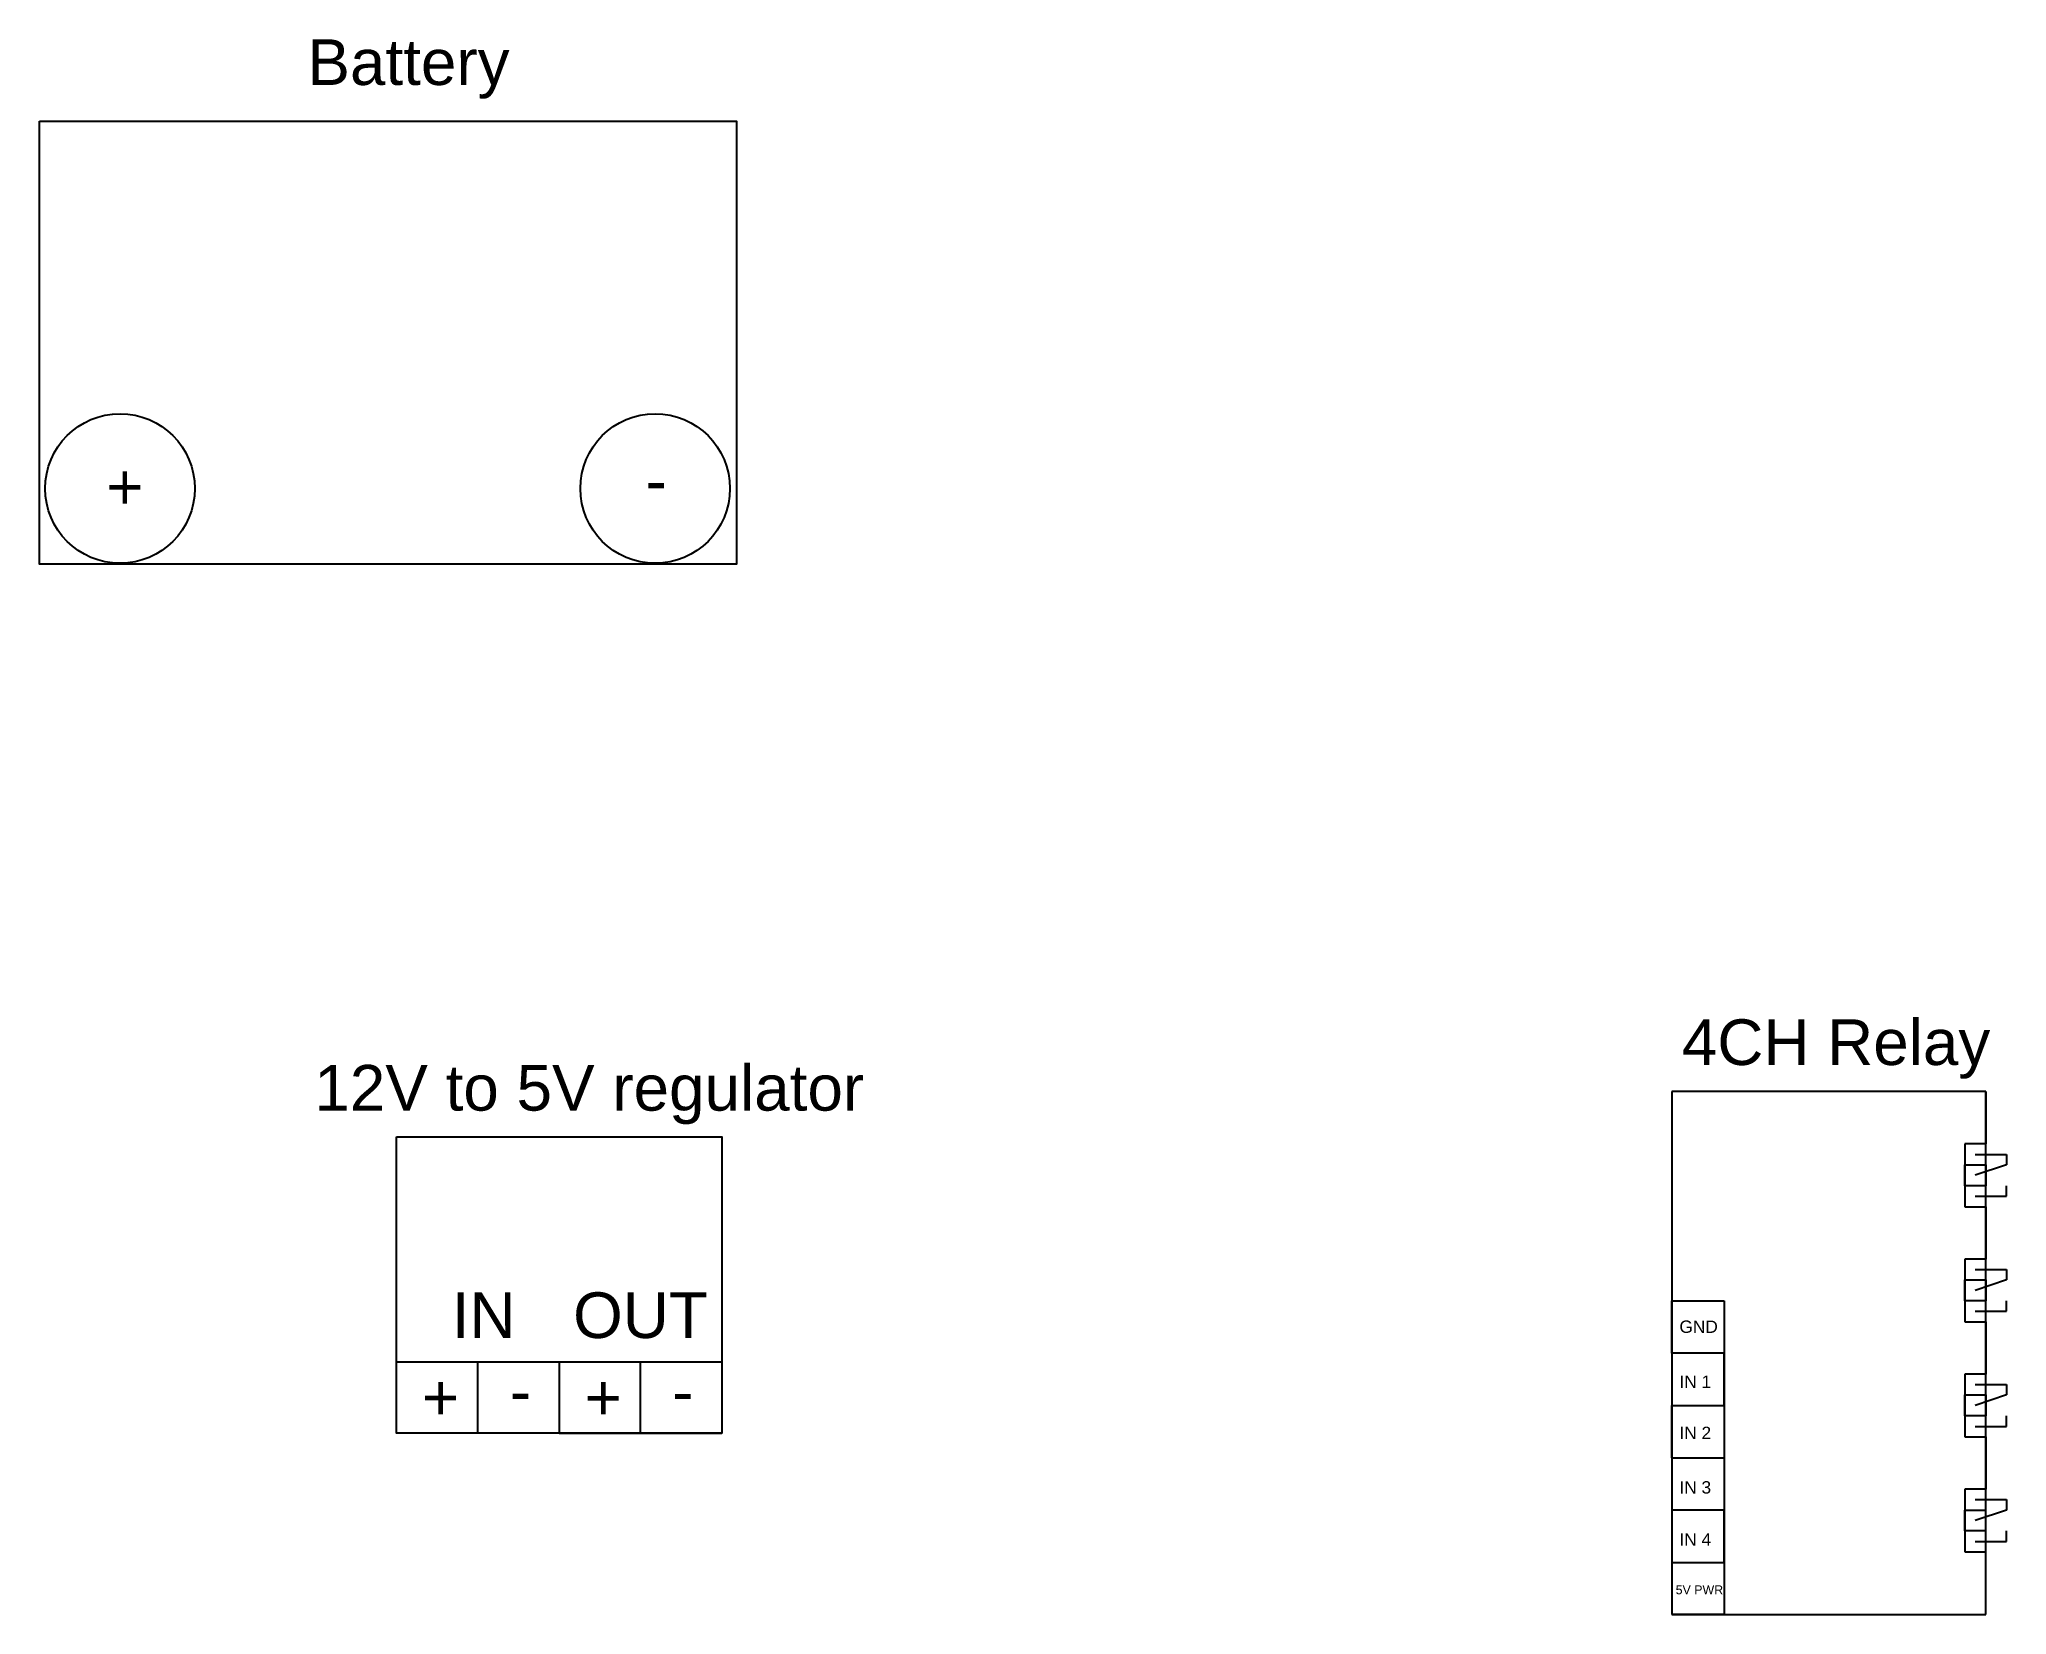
# Model space of a CAD drawing. Header units: inches. Extents: x 43 to 231, y -174 to 289.
# Drawn here: x 43.3 to 231.3, y 138.3 to 288.9 of the extents above; entities that cross this region are included whole.
import ezdxf

# ---------------------------------------------------------------- set-up
doc = ezdxf.new("R2010")
doc.units = ezdxf.units.IN
doc.header["$MEASUREMENT"] = 0
doc.styles.get("Standard").update_dxf_attribs({"font": 'arial.ttf'})

msp = doc.modelspace()

# ---------------------------------------------------------------- texts
at = {"attachment_point": 1}
for s, width, gutter_width, insert, char_height in [('Battery', 464.01, 21.83, (68.93, 288.88), 4.365), ('+', 464.01, 21.83, (49.7, 248.3), 4.37), ('-', 464.01, 21.83, (101.24, 248.9), 4.37), ('4CH Relay', 464.01, 21.83, (200.27, 195.19), 4.365), ('12V to 5V regulator', 464.01, 21.83, (69.59, 190.83), 4.3654), ('IN', 464.01, 21.83, (82.73, 169.09), 4.365), ('OUT', 464.01, 21.83, (94.32, 169.09), 4.365), ('GND', 125.7378, 5.91, (200.04, 166.4), 1.183), ('+', 464.01, 21.83, (79.87, 161.24), 4.37), ('+', 464.01, 21.83, (95.42, 161.23), 4.37), ('IN 1', 125.7378, 5.91, (200.04, 161.14), 1.183), ('-', 464.01, 21.83, (88.28, 161.84), 4.37), ('-', 464.01, 21.83, (103.8, 161.82), 4.37), ('IN 2', 125.7378, 5.91, (200.04, 156.25), 1.183), ('IN 3', 125.7378, 5.91, (200.04, 151.04), 1.183), ('IN 4', 125.7378, 5.91, (200.04, 146.05), 1.183), ('5V PWR', 90.1379, 4.24, (199.68, 141.08), 0.848)]:
    msp.add_mtext_dynamic_manual_height_columns(s, width=width, gutter_width=gutter_width, heights=[0], dxfattribs=dict(at, insert=insert, char_height=char_height))

# ---------------------------------------------------------------- linework, layer by layer
for p, q in [((199.31, 188.28), (199.31, 138.28)), ((229.31, 188.28), (199.31, 188.28)), ((199.31, 188.28), (199.31, 183.28)), ((229.31, 138.28), (229.31, 188.28)), ((229.31, 188.28), (229.31, 183.28)), ((229.31, 183.28), (227.31, 183.28)), ((227.31, 183.28), (227.31, 181.28)), ((227.31, 181.28), (229.31, 181.28)), ((227.31, 179.28), (227.31, 181.28)), ((227.31, 181.28), (227.31, 179.28)), ((228.31, 182.28), (231.31, 182.28)), ((231.31, 181.28), (228.31, 180.28)), ((229.31, 181.28), (229.31, 179.28)), ((231.31, 182.28), (231.31, 181.28)), ((229.31, 179.28), (227.31, 179.28)), ((227.31, 179.28), (227.31, 177.28)), ((231.31, 178.28), (231.31, 179.28)), ((199.31, 178.28), (199.31, 173.28)), ((227.31, 177.28), (229.31, 177.28)), ((228.31, 178.28), (231.31, 178.28)), ((229.31, 177.28), (229.31, 172.28)), ((229.31, 172.28), (227.31, 172.28)), ((227.31, 172.28), (227.31, 170.28)), ((229.31, 172.28), (227.31, 172.28)), ((227.31, 172.28), (227.31, 170.28)), ((228.31, 171.28), (231.31, 171.28)), ((231.31, 171.28), (231.31, 170.28)), ((227.31, 170.28), (229.31, 170.28)), ((227.31, 168.28), (227.31, 170.28)), ((227.31, 170.28), (227.31, 168.28)), ((227.31, 170.28), (229.31, 170.28)), ((227.31, 170.28), (227.31, 168.28)), ((231.31, 170.28), (228.31, 169.28)), ((229.31, 170.28), (229.31, 168.28)), ((199.31, 168.28), (204.31, 168.28)), ((199.31, 163.28), (199.31, 168.28)), ((204.31, 168.28), (204.31, 163.28)), ((229.31, 168.28), (227.31, 168.28)), ((227.31, 168.28), (227.31, 166.28)), ((229.31, 168.28), (227.31, 168.28)), ((227.31, 168.28), (227.31, 166.28)), ((231.31, 167.28), (231.31, 168.28)), ((227.31, 166.28), (229.31, 166.28)), ((227.31, 166.28), (229.31, 166.28)), ((228.31, 167.28), (231.31, 167.28)), ((229.31, 166.28), (229.31, 161.28)), ((77.43, 155.62), (77.43, 162.44)), ((77.43, 162.44), (108.53, 162.44)), ((77.43, 162.44), (92.98, 162.44)), ((77.43, 155.62), (77.43, 162.44)), ((77.43, 162.44), (85.2, 162.44)), ((85.2, 155.62), (85.2, 162.44)), ((85.2, 162.44), (92.98, 162.44)), ((92.98, 162.44), (92.98, 155.62)), ((92.98, 162.44), (100.75, 162.44)), ((100.75, 155.62), (100.75, 162.44)), ((100.75, 162.44), (108.53, 162.44)), ((204.31, 163.28), (199.31, 163.28)), ((204.31, 158.28), (204.31, 163.28)), ((204.31, 163.28), (204.31, 158.28)), ((229.31, 161.28), (227.31, 161.28)), ((227.31, 161.28), (227.31, 159.28)), ((229.31, 161.28), (227.31, 161.28)), ((227.31, 161.28), (227.31, 159.28)), ((228.31, 160.28), (231.31, 160.28)), ((231.31, 160.28), (231.31, 159.28)), ((199.31, 158.28), (204.31, 158.28)), ((199.31, 153.28), (199.31, 158.28)), ((204.31, 158.28), (204.31, 153.28)), ((227.31, 159.28), (229.31, 159.28)), ((227.31, 157.28), (227.31, 159.28)), ((227.31, 159.28), (227.31, 157.28)), ((227.31, 159.28), (229.31, 159.28)), ((227.31, 159.28), (227.31, 157.28)), ((231.31, 159.28), (228.31, 158.28)), ((229.31, 159.28), (229.31, 157.28)), ((229.31, 157.28), (227.31, 157.28)), ((227.31, 157.28), (227.31, 155.28)), ((229.31, 157.28), (227.31, 157.28)), ((227.31, 157.28), (227.31, 155.28)), ((228.31, 156.28), (231.31, 156.28)), ((231.31, 156.28), (231.31, 157.28)), ((92.98, 155.62), (77.43, 155.62)), ((92.98, 155.62), (108.53, 155.62)), ((227.31, 155.28), (229.31, 155.28)), ((227.31, 155.28), (229.31, 155.28)), ((229.31, 155.28), (229.31, 150.28)), ((199.31, 153.28), (204.31, 153.28)), ((204.31, 153.28), (204.31, 148.28)), ((229.31, 150.28), (227.31, 150.28)), ((227.31, 150.28), (227.31, 148.28)), ((229.31, 150.28), (227.31, 150.28)), ((227.31, 150.28), (227.31, 148.28)), ((228.31, 149.28), (231.31, 149.28)), ((231.31, 149.28), (231.31, 148.28)), ((204.31, 148.28), (199.31, 148.28)), ((204.31, 148.28), (204.31, 143.28)), ((204.31, 143.28), (204.31, 148.28)), ((227.31, 148.28), (227.31, 146.28)), ((227.31, 146.28), (227.31, 148.28)), ((227.31, 148.28), (229.31, 148.28)), ((227.31, 148.28), (229.31, 148.28)), ((227.31, 148.28), (227.31, 146.28)), ((231.31, 148.28), (228.31, 147.28)), ((227.31, 146.28), (227.31, 144.28)), ((229.31, 146.28), (227.31, 146.28)), ((229.31, 146.28), (227.31, 146.28)), ((227.31, 146.28), (227.31, 144.28)), ((228.31, 145.28), (231.31, 145.28)), ((229.31, 144.28), (229.31, 146.28)), ((231.31, 145.28), (231.31, 146.28)), ((199.31, 143.28), (204.31, 143.28)), ((204.31, 143.28), (204.31, 138.28)), ((227.31, 144.28), (229.31, 144.28)), ((227.31, 144.28), (229.31, 144.28)), ((199.31, 138.28), (229.31, 138.28)), ((204.31, 138.28), (199.31, 138.28))]:
    msp.add_line(p, q)
for points in [[(43.31, 281.06), (109.93, 281.06), (109.93, 238.72), (43.31, 238.72)], [(77.43, 183.97), (108.53, 183.97), (108.53, 155.62), (77.43, 155.62)]]:
    msp.add_lwpolyline(points, close=True)
for centre in [(51.02, 245.94), (102.16, 245.94)]:
    msp.add_circle(centre, 7.15)

msp.set_redraw_order([(e.dxf.handle, doc.entitydb.next_handle()) for e in msp.query("TEXT MTEXT ATTDEF DIMENSION ARC_DIMENSION")])  # texts and dimensions are drawn at this point

doc.saveas('drawing.dxf')
